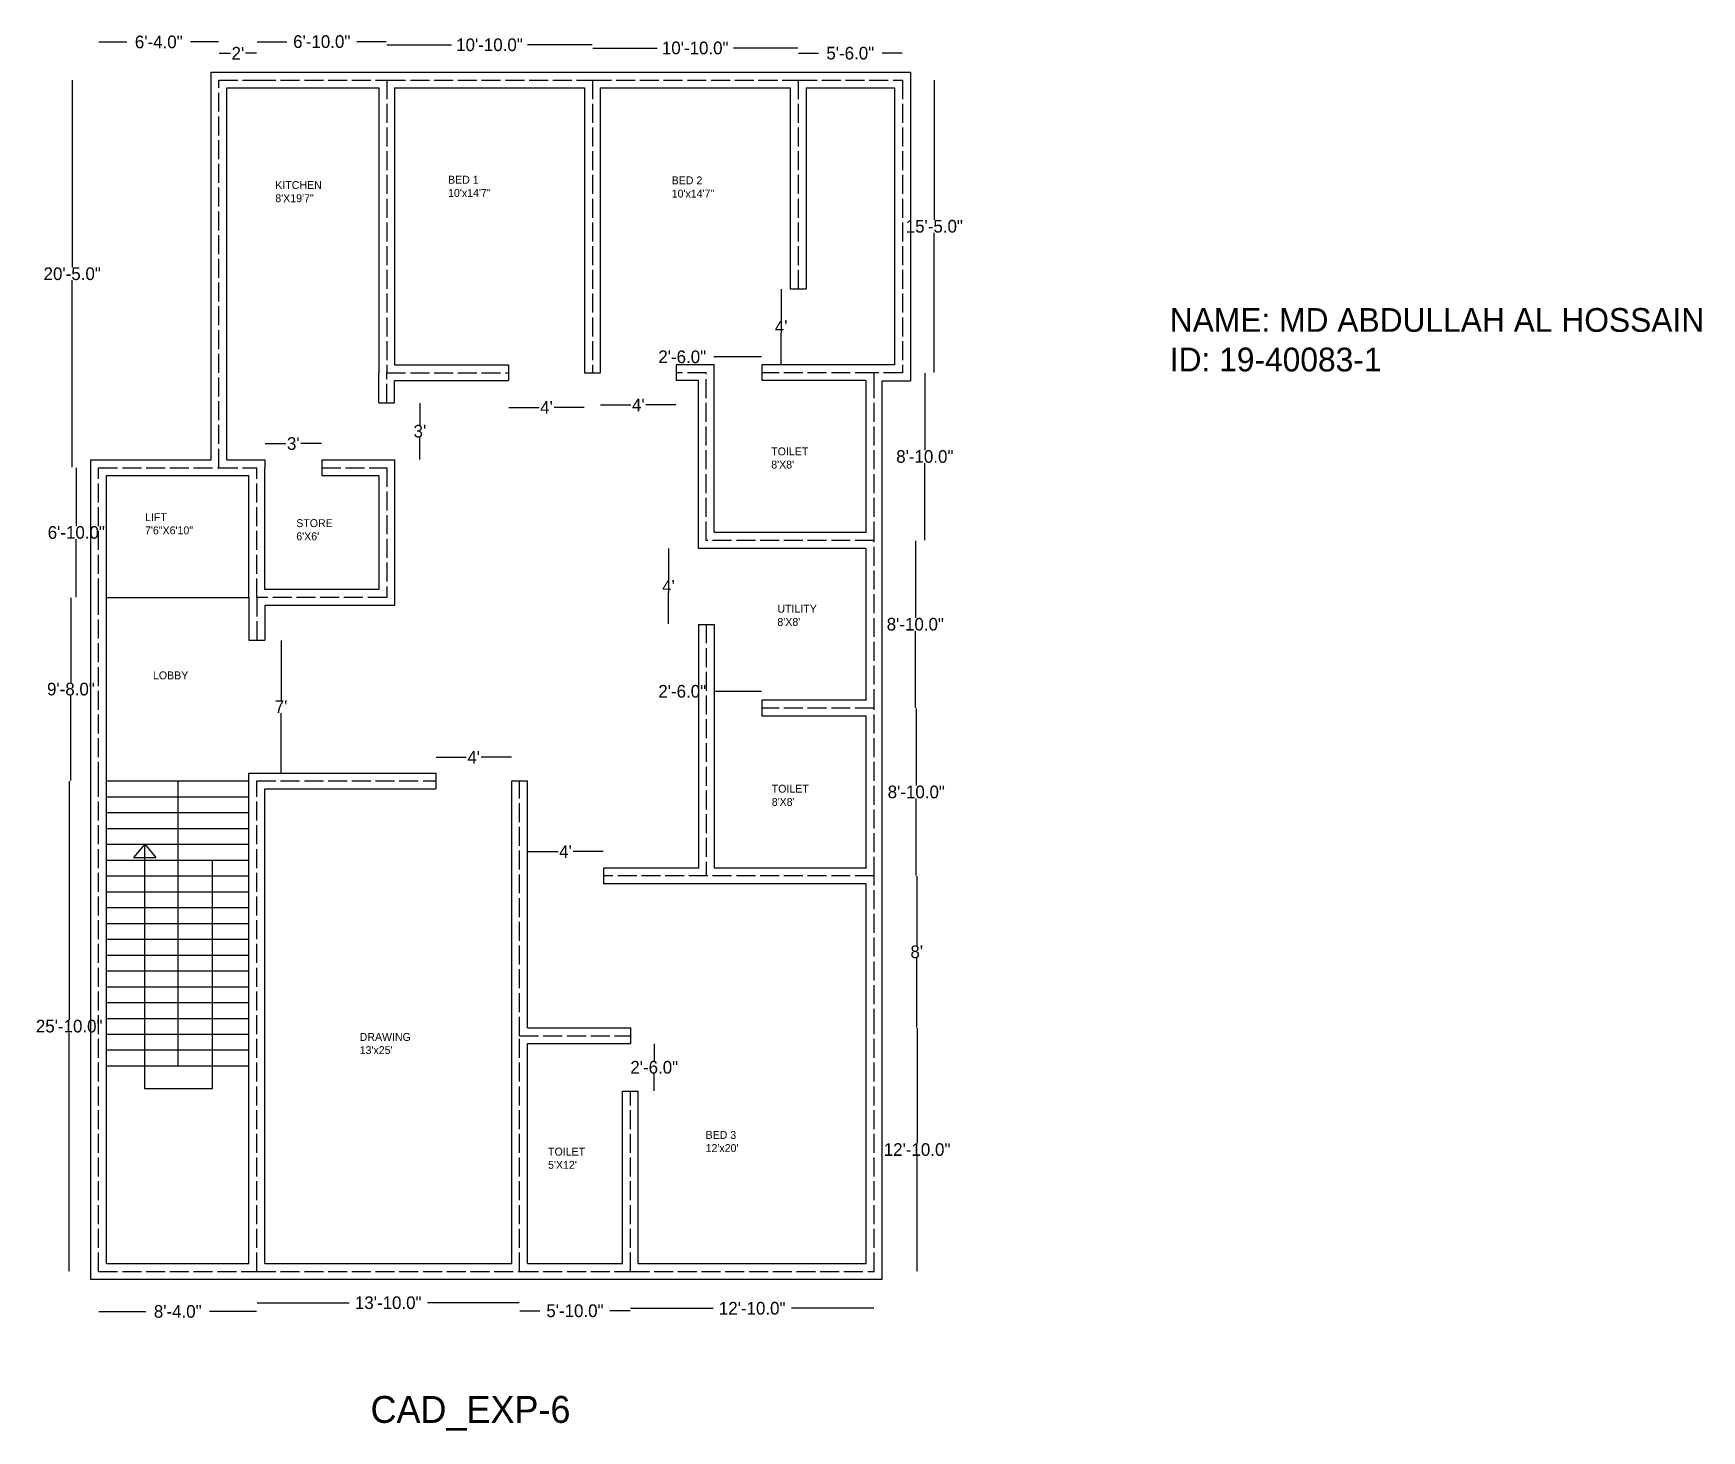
# Model space of a CAD drawing. Header units: inches. Extents: x 833 to 7247, y -1374 to 1597.
# Drawn here: x 833 to 1887, y 441 to 1324 of the extents above; entities that cross this region are included whole.
import ezdxf

# ---------------------------------------------------------------- set-up
doc = ezdxf.new("R2010")
doc.units = ezdxf.units.IN
doc.header["$MEASUREMENT"] = 0
doc.linetypes.add('ACAD_ISO02W100', pattern=[15, 12, -3])
doc.dimstyles.get("Standard").update_dxf_attribs({"dimtxt": 8, "dimasz": 0.18, "dimexe": 0.18, "dimexo": 0.0625, "dimgap": 0.09, "dimtad": 0, "dimtih": 1, "dimtoh": 1, "dimdec": 1, "dimzin": 0, "dimdsep": 46, "dimlunit": 3, "dimtxsty": 'Standard', "dimcen": 0.09, "dimse1": 1, "dimse2": 1, "dimadec": 0, "dimazin": 0, "dimtfac": 1, "dimtdec": 1, "dimtofl": 0, "dimtmove": 0, "dimatfit": 3, "dimfxl": 1, "dimtolj": 1, "dimtzin": 0, "dimarcsym": 0})

msp = doc.modelspace()

# ---------------------------------------------------------------- texts
at = {"attachment_point": 1}
for s, insert, char_height, width in [('BED 1\\P10\'x14\'7"', (1094.73, 1233.84), 5, 60.5658), ('BED 2\\P10\'x14\'7"', (1236.04, 1233.43), 5, 60.5658), ('KITCHEN\\P8\'X19\'7"', (985.54, 1230.5), 5, 60.5658), ('NAME: MD ABDULLAH AL HOSSAIN\\PID: 19-40083-1', (1550.79, 1150.23), 15, 405.9067), ("TOILET\\P8'X8'", (1298.95, 1062.16), 5, 60.5658), ('LIFT\\P7\'6"X6\'10"', (903.21, 1020.59), 5, 60.5658), ("STORE\\P6'X6'", (998.8, 1016.82), 5, 60.5658), ("UTILITY\\P8'X8'", (1302.83, 962.73), 5, 60.5658), ('LOBBY', (908.24, 920.6), 5, 60.5658), ("TOILET\\P8'X8'", (1299.26, 848.99), 5, 60.5658), ("DRAWING\\P13'x25'", (1038.87, 692.11), 5, 60.5658), ("BED 3\\P12'x20'", (1257.47, 630.19), 5, 60.5658), ("TOILET\\P5'X12'", (1157.91, 619.61), 5, 60.5658), ('CAD_EXP-6', (1045.73, 462.71), 17, 258.6631)]:
    msp.add_mtext(s, dxfattribs=dict(at, insert=insert, char_height=char_height, width=width))

# ---------------------------------------------------------------- blocks, each defined once
blk = doc.blocks.new('*D5')
at = {"color": 0, "lineweight": -2}
for p, q in [((874.1, 516.1), (903.8, 516.1)), ((973.7, 516.1), (944, 516.1))]:
    blk.add_line(p, q, dxfattribs=at)
at = {"color": 0}
for points in [[(874.1, 516.1), (874.1, 516.1), (873.9, 516.1)], [(973.7, 516.1), (973.7, 516.1), (973.9, 516.1)]]:
    blk.add_solid(points, dxfattribs=at)
at = {"layer": 'Defpoints', "color": 0}
for p in [(873.9, 541.4), (973.9, 541.4), (973.9, 516.1)]:
    blk.add_point(p, dxfattribs=at)
at = {"color": 0, "insert": (923.9, 516.1), "char_height": 8, "attachment_point": 5}
blk.add_mtext('\\A1;8\'-4.0"', dxfattribs=at)
blk = doc.blocks.new('*D6')
at = {"color": 0, "lineweight": -2}
for p, q in [((1140.1, 516.5), (1152.8, 516.5)), ((1209.7, 516.5), (1197, 516.5))]:
    blk.add_line(p, q, dxfattribs=at)
at = {"color": 0}
for points in [[(1140.1, 516.5), (1140.1, 516.5), (1139.9, 516.5)], [(1209.7, 516.5), (1209.7, 516.5), (1209.9, 516.5)]]:
    blk.add_solid(points, dxfattribs=at)
at = {"layer": 'Defpoints', "color": 0}
for p in [(1139.9, 541.4), (1209.9, 541.4), (1209.9, 516.5)]:
    blk.add_point(p, dxfattribs=at)
at = {"color": 0, "insert": (1174.9, 516.5), "char_height": 8, "attachment_point": 5}
blk.add_mtext('\\A1;5\'-10.0"', dxfattribs=at)
blk = doc.blocks.new('*D7')
at = {"color": 0, "lineweight": -2}
for p, q in [((1210.1, 518.1), (1262.2, 518.1)), ((1363.7, 518.1), (1311.7, 518.1))]:
    blk.add_line(p, q, dxfattribs=at)
at = {"color": 0}
for points in [[(1210.1, 518.2), (1210.1, 518.1), (1209.9, 518.1)], [(1363.7, 518.2), (1363.7, 518.1), (1363.9, 518.1)]]:
    blk.add_solid(points, dxfattribs=at)
at = {"layer": 'Defpoints', "color": 0}
for p in [(1209.9, 541.4), (1363.9, 541.4), (1363.9, 518.1)]:
    blk.add_point(p, dxfattribs=at)
at = {"color": 0, "insert": (1286.9, 518.1), "char_height": 8, "attachment_point": 5}
blk.add_mtext('\\A1;12\'-10.0"', dxfattribs=at)
blk = doc.blocks.new('*D8')
at = {"color": 0, "lineweight": -2}
for p, q in [((1391.1, 695.2), (1391.1, 622.5)), ((1391.1, 541.6), (1391.1, 614.3))]:
    blk.add_line(p, q, dxfattribs=at)
at = {"color": 0}
for points in [[(1391.1, 695.2), (1391.1, 695.2), (1391.1, 695.4)], [(1391.1, 541.6), (1391.1, 541.6), (1391.1, 541.4)]]:
    blk.add_solid(points, dxfattribs=at)
at = {"layer": 'Defpoints', "color": 0}
for p in [(1363.9, 695.4), (1391.1, 695.4), (1363.9, 541.4)]:
    blk.add_point(p, dxfattribs=at)
at = {"color": 0, "insert": (1391.1, 618.4), "char_height": 8, "attachment_point": 5}
blk.add_mtext('\\A1;12\'-10.0"', dxfattribs=at)
blk = doc.blocks.new('*D9')
at = {"color": 0, "lineweight": -2}
for p, q in [((1390.9, 791.2), (1390.9, 747.5)), ((1390.9, 695.6), (1390.9, 739.3))]:
    blk.add_line(p, q, dxfattribs=at)
at = {"color": 0}
for points in [[(1390.8, 791.2), (1390.9, 791.2), (1390.9, 791.4)], [(1390.8, 695.6), (1390.9, 695.6), (1390.9, 695.4)]]:
    blk.add_solid(points, dxfattribs=at)
at = {"layer": 'Defpoints', "color": 0}
for p in [(1363.9, 791.4), (1390.9, 791.4), (1363.9, 695.4)]:
    blk.add_point(p, dxfattribs=at)
at = {"color": 0, "insert": (1390.9, 743.4), "char_height": 8, "attachment_point": 5}
blk.add_mtext("\\A1;8'", dxfattribs=at)
blk = doc.blocks.new('*D10')
at = {"color": 0, "lineweight": -2}
for p, q in [((1390.6, 897.2), (1390.6, 848.5)), ((1390.6, 791.6), (1390.6, 840.3))]:
    blk.add_line(p, q, dxfattribs=at)
at = {"color": 0}
for points in [[(1390.6, 897.2), (1390.7, 897.2), (1390.6, 897.4)], [(1390.6, 791.6), (1390.7, 791.6), (1390.6, 791.4)]]:
    blk.add_solid(points, dxfattribs=at)
at = {"layer": 'Defpoints', "color": 0}
for p in [(1363.9, 897.4), (1390.6, 897.4), (1363.9, 791.4)]:
    blk.add_point(p, dxfattribs=at)
at = {"color": 0, "insert": (1390.6, 844.4), "char_height": 8, "attachment_point": 5}
blk.add_mtext('\\A1;8\'-10.0"', dxfattribs=at)
blk = doc.blocks.new('*D11')
at = {"color": 0, "lineweight": -2}
for p, q in [((1390, 1003.2), (1390, 954.5)), ((1390, 897.6), (1390, 946.3))]:
    blk.add_line(p, q, dxfattribs=at)
at = {"color": 0}
for points in [[(1389.9, 1003.2), (1390, 1003.2), (1390, 1003.4)], [(1389.9, 897.6), (1390, 897.6), (1390, 897.4)]]:
    blk.add_solid(points, dxfattribs=at)
at = {"layer": 'Defpoints', "color": 0}
for p in [(1363.9, 1003.4), (1390, 1003.4), (1363.9, 897.4)]:
    blk.add_point(p, dxfattribs=at)
at = {"color": 0, "insert": (1390, 950.4), "char_height": 8, "attachment_point": 5}
blk.add_mtext('\\A1;8\'-10.0"', dxfattribs=at)
blk = doc.blocks.new('*D12')
at = {"color": 0, "lineweight": -2}
for p, q in [((1396, 1109.2), (1396, 1060.5)), ((1396, 1003.6), (1396, 1052.3))]:
    blk.add_line(p, q, dxfattribs=at)
at = {"color": 0}
for points in [[(1395.9, 1109.2), (1396, 1109.2), (1396, 1109.4)], [(1395.9, 1003.6), (1396, 1003.6), (1396, 1003.4)]]:
    blk.add_solid(points, dxfattribs=at)
at = {"layer": 'Defpoints', "color": 0}
for p in [(1363.9, 1109.4), (1396, 1109.4), (1363.9, 1003.4)]:
    blk.add_point(p, dxfattribs=at)
at = {"color": 0, "insert": (1396, 1056.4), "char_height": 8, "attachment_point": 5}
blk.add_mtext('\\A1;8\'-10.0"', dxfattribs=at)
blk = doc.blocks.new('*D13')
at = {"color": 0, "lineweight": -2}
for p, q in [((1402, 1294.2), (1402, 1206)), ((1402, 1109.6), (1402, 1197.8))]:
    blk.add_line(p, q, dxfattribs=at)
at = {"color": 0}
for points in [[(1401.9, 1294.2), (1402, 1294.2), (1402, 1294.4)], [(1401.9, 1109.6), (1402, 1109.6), (1402, 1109.4)]]:
    blk.add_solid(points, dxfattribs=at)
at = {"layer": 'Defpoints', "color": 0}
for p in [(1381.9, 1294.4), (1402, 1294.4), (1381.9, 1109.4)]:
    blk.add_point(p, dxfattribs=at)
at = {"color": 0, "insert": (1402, 1201.9), "char_height": 8, "attachment_point": 5}
blk.add_mtext('\\A1;15\'-5.0"', dxfattribs=at)
blk = doc.blocks.new('*D14')
at = {"color": 0, "lineweight": -2}
for p, q in [((1316.1, 1311.3), (1328.8, 1311.3)), ((1381.7, 1311.3), (1369, 1311.3))]:
    blk.add_line(p, q, dxfattribs=at)
at = {"color": 0}
for points in [[(1316.1, 1311.3), (1316.1, 1311.2), (1315.9, 1311.3)], [(1381.7, 1311.3), (1381.7, 1311.2), (1381.9, 1311.3)]]:
    blk.add_solid(points, dxfattribs=at)
at = {"layer": 'Defpoints', "color": 0}
for p in [(1315.9, 1311.3), (1315.9, 1294.4), (1381.9, 1294.4)]:
    blk.add_point(p, dxfattribs=at)
at = {"color": 0, "insert": (1348.9, 1311.3), "char_height": 8, "attachment_point": 5}
blk.add_mtext('\\A1;5\'-6.0"', dxfattribs=at)
blk = doc.blocks.new('*D15')
at = {"color": 0, "lineweight": -2}
for p, q in [((1186.1, 1314.6), (1226.8, 1314.6)), ((1315.7, 1314.6), (1275, 1314.6))]:
    blk.add_line(p, q, dxfattribs=at)
at = {"color": 0}
for points in [[(1186.1, 1314.6), (1186.1, 1314.6), (1185.9, 1314.6)], [(1315.7, 1314.6), (1315.7, 1314.6), (1315.9, 1314.6)]]:
    blk.add_solid(points, dxfattribs=at)
at = {"layer": 'Defpoints', "color": 0}
for p in [(1185.9, 1314.6), (1315.9, 1299.4), (1185.9, 1294.4)]:
    blk.add_point(p, dxfattribs=at)
at = {"color": 0, "insert": (1250.9, 1314.6), "char_height": 8, "attachment_point": 5}
blk.add_mtext('\\A1;10\'-10.0"', dxfattribs=at)
blk = doc.blocks.new('*D16')
at = {"color": 0, "lineweight": -2}
for p, q in [((1056.1, 1316.6), (1096.8, 1316.6)), ((1185.7, 1316.6), (1145, 1316.6))]:
    blk.add_line(p, q, dxfattribs=at)
at = {"color": 0}
for points in [[(1056.1, 1316.6), (1056.1, 1316.6), (1055.9, 1316.6)], [(1185.7, 1316.6), (1185.7, 1316.6), (1185.9, 1316.6)]]:
    blk.add_solid(points, dxfattribs=at)
at = {"layer": 'Defpoints', "color": 0}
for p in [(1055.9, 1316.6), (1055.9, 1294.4), (1185.9, 1294.4)]:
    blk.add_point(p, dxfattribs=at)
at = {"color": 0, "insert": (1120.9, 1316.6), "char_height": 8, "attachment_point": 5}
blk.add_mtext('\\A1;10\'-10.0"', dxfattribs=at)
blk = doc.blocks.new('*D17')
at = {"color": 0, "lineweight": -2}
for p, q in [((974.1, 1318.6), (992.8, 1318.6)), ((1055.7, 1318.6), (1037, 1318.6))]:
    blk.add_line(p, q, dxfattribs=at)
at = {"color": 0}
for points in [[(974.1, 1318.6), (974.1, 1318.6), (973.9, 1318.6)], [(1055.7, 1318.6), (1055.7, 1318.6), (1055.9, 1318.6)]]:
    blk.add_solid(points, dxfattribs=at)
at = {"layer": 'Defpoints', "color": 0}
for p in [(973.9, 1318.6), (973.9, 1294.4), (1055.9, 1294.4)]:
    blk.add_point(p, dxfattribs=at)
at = {"color": 0, "insert": (1014.9, 1318.6), "char_height": 8, "attachment_point": 5}
blk.add_mtext('\\A1;6\'-10.0"', dxfattribs=at)
blk = doc.blocks.new('*D18')
at = {"color": 0, "lineweight": -2}
for p, q in [((950.1, 1311.3), (957.2, 1311.3)), ((973.7, 1311.3), (966.7, 1311.3))]:
    blk.add_line(p, q, dxfattribs=at)
at = {"color": 0}
for points in [[(950.1, 1311.3), (950.1, 1311.3), (949.9, 1311.3)], [(973.7, 1311.3), (973.7, 1311.3), (973.9, 1311.3)]]:
    blk.add_solid(points, dxfattribs=at)
at = {"layer": 'Defpoints', "color": 0}
for p in [(973.9, 1311.3), (949.9, 1294.4), (973.9, 1294.4)]:
    blk.add_point(p, dxfattribs=at)
at = {"color": 0, "insert": (961.9, 1311.3), "char_height": 8, "attachment_point": 5}
blk.add_mtext("\\A1;2'", dxfattribs=at)
blk = doc.blocks.new('*D19')
at = {"color": 0, "lineweight": -2}
for p, q in [((874.1, 1318.4), (891.8, 1318.4)), ((949.7, 1318.4), (932, 1318.4))]:
    blk.add_line(p, q, dxfattribs=at)
at = {"color": 0}
for points in [[(874.1, 1318.4), (874.1, 1318.3), (873.9, 1318.4)], [(949.7, 1318.4), (949.7, 1318.3), (949.9, 1318.4)]]:
    blk.add_solid(points, dxfattribs=at)
at = {"layer": 'Defpoints', "color": 0}
for p in [(873.9, 1318.4), (873.9, 1049.4), (949.9, 1049.4)]:
    blk.add_point(p, dxfattribs=at)
at = {"color": 0, "insert": (911.9, 1318.4), "char_height": 8, "attachment_point": 5}
blk.add_mtext('\\A1;6\'-4.0"', dxfattribs=at)
blk = doc.blocks.new('*D1')
at = {"color": 0, "lineweight": -2}
for p, q in [((857.2, 1294.2), (857.2, 1176)), ((857.2, 1049.6), (857.2, 1167.8))]:
    blk.add_line(p, q, dxfattribs=at)
at = {"color": 0}
for points in [[(857.2, 1294.2), (857.3, 1294.2), (857.2, 1294.4)], [(857.2, 1049.6), (857.3, 1049.6), (857.2, 1049.4)]]:
    blk.add_solid(points, dxfattribs=at)
at = {"layer": 'Defpoints', "color": 0}
for p in [(949.9, 1294.4), (857.2, 1049.4), (949.9, 1049.4)]:
    blk.add_point(p, dxfattribs=at)
at = {"color": 0, "insert": (857.2, 1171.9), "char_height": 8, "attachment_point": 5}
blk.add_mtext('\\A1;20\'-5.0"', dxfattribs=at)
blk = doc.blocks.new('*D20')
at = {"color": 0, "lineweight": -2}
for p, q in [((856.4, 967.2), (856.4, 913.5)), ((856.4, 851.6), (856.4, 905.3))]:
    blk.add_line(p, q, dxfattribs=at)
at = {"color": 0}
for points in [[(856.3, 967.2), (856.4, 967.2), (856.4, 967.4)], [(856.3, 851.6), (856.4, 851.6), (856.4, 851.4)]]:
    blk.add_solid(points, dxfattribs=at)
at = {"layer": 'Defpoints', "color": 0}
for p in [(873.9, 967.4), (856.4, 851.4), (873.9, 851.4)]:
    blk.add_point(p, dxfattribs=at)
at = {"color": 0, "insert": (856.4, 909.4), "char_height": 8, "attachment_point": 5}
blk.add_mtext('\\A1;9\'-8.0"', dxfattribs=at)
blk = doc.blocks.new('*D2')
at = {"color": 0, "lineweight": -2}
for p, q in [((855.3, 851.2), (855.3, 700.5)), ((855.3, 541.6), (855.3, 692.3))]:
    blk.add_line(p, q, dxfattribs=at)
at = {"color": 0}
for points in [[(855.3, 851.2), (855.3, 851.2), (855.3, 851.4)], [(855.3, 541.6), (855.3, 541.6), (855.3, 541.4)]]:
    blk.add_solid(points, dxfattribs=at)
at = {"layer": 'Defpoints', "color": 0}
for p in [(873.9, 851.4), (855.3, 541.4), (873.9, 541.4)]:
    blk.add_point(p, dxfattribs=at)
at = {"color": 0, "insert": (855.3, 696.4), "char_height": 8, "attachment_point": 5}
blk.add_mtext('\\A1;25\'-10.0"', dxfattribs=at)
blk = doc.blocks.new('*D21')
at = {"color": 0, "lineweight": -2}
for p, q in [((1225, 685.2), (1225, 674.5)), ((1225, 655.6), (1225, 666.3))]:
    blk.add_line(p, q, dxfattribs=at)
at = {"color": 0}
for points in [[(1225, 685.2), (1225, 685.2), (1225, 685.4)], [(1225, 655.6), (1225, 655.6), (1225, 655.4)]]:
    blk.add_solid(points, dxfattribs=at)
at = {"layer": 'Defpoints', "color": 0}
for p in [(1209.9, 685.4), (1225, 685.4), (1209.9, 655.4)]:
    blk.add_point(p, dxfattribs=at)
at = {"color": 0, "insert": (1225, 670.4), "char_height": 8, "attachment_point": 5}
blk.add_mtext('\\A1;2\'-6.0"', dxfattribs=at)
blk = doc.blocks.new('*D22')
at = {"color": 0, "lineweight": -2}
for p, q in [((1145.1, 806.8), (1164.2, 806.8)), ((1192.7, 806.8), (1173.7, 806.8))]:
    blk.add_line(p, q, dxfattribs=at)
at = {"color": 0}
for points in [[(1145.1, 806.8), (1145.1, 806.8), (1144.9, 806.8)], [(1192.7, 806.8), (1192.7, 806.8), (1192.9, 806.8)]]:
    blk.add_solid(points, dxfattribs=at)
at = {"layer": 'Defpoints', "color": 0}
for p in [(1144.9, 806.8), (1144.9, 791.4), (1192.9, 791.4)]:
    blk.add_point(p, dxfattribs=at)
at = {"color": 0, "insert": (1168.9, 806.8), "char_height": 8, "attachment_point": 5}
blk.add_mtext("\\A1;4'", dxfattribs=at)
blk = doc.blocks.new('*D23')
at = {"color": 0, "lineweight": -2}
for p, q in [((1087.1, 866.4), (1106.2, 866.4)), ((1134.7, 866.4), (1115.7, 866.4))]:
    blk.add_line(p, q, dxfattribs=at)
at = {"color": 0}
for points in [[(1087.1, 866.4), (1087.1, 866.3), (1086.9, 866.4)], [(1134.7, 866.4), (1134.7, 866.3), (1134.9, 866.4)]]:
    blk.add_solid(points, dxfattribs=at)
at = {"layer": 'Defpoints', "color": 0}
for p in [(1134.9, 866.4), (1086.9, 851.4), (1134.9, 851.4)]:
    blk.add_point(p, dxfattribs=at)
at = {"color": 0, "insert": (1110.9, 866.4), "char_height": 8, "attachment_point": 5}
blk.add_mtext("\\A1;4'", dxfattribs=at)
blk = doc.blocks.new('*D24')
at = {"color": 0, "lineweight": -2}
for p, q in [((1262.9, 908), (1262.7, 908)), ((1292.7, 908), (1263.1, 908))]:
    blk.add_line(p, q, dxfattribs=at)
at = {"color": 0}
for points in [[(1263.1, 908), (1263.1, 907.9), (1262.9, 908)], [(1292.7, 908), (1292.7, 907.9), (1292.9, 908)]]:
    blk.add_solid(points, dxfattribs=at)
at = {"layer": 'Defpoints', "color": 0}
for p in [(1262.9, 908), (1262.9, 897.4), (1292.9, 897.4)]:
    blk.add_point(p, dxfattribs=at)
at = {"color": 0, "insert": (1242.7, 908), "char_height": 8, "attachment_point": 5}
blk.add_mtext('\\A1;2\'-6.0"', dxfattribs=at)
blk = doc.blocks.new('*D25')
at = {"color": 0, "lineweight": -2}
for p, q in [((1234, 998.2), (1234, 978.5)), ((1234, 950.6), (1234, 970.3))]:
    blk.add_line(p, q, dxfattribs=at)
at = {"color": 0}
for points in [[(1233.9, 998.2), (1234, 998.2), (1234, 998.4)], [(1233.9, 950.6), (1234, 950.6), (1234, 950.4)]]:
    blk.add_solid(points, dxfattribs=at)
at = {"layer": 'Defpoints', "color": 0}
for p in [(1234, 998.4), (1257.9, 998.4), (1257.9, 950.4)]:
    blk.add_point(p, dxfattribs=at)
at = {"color": 0, "insert": (1234, 974.4), "char_height": 8, "attachment_point": 5}
blk.add_mtext("\\A1;4'", dxfattribs=at)
blk = doc.blocks.new('*D26')
at = {"color": 0, "lineweight": -2}
for p, q in [((989.2, 940.2), (989.2, 902.5)), ((989.2, 856.6), (989.2, 894.3))]:
    blk.add_line(p, q, dxfattribs=at)
at = {"color": 0}
for points in [[(989.2, 940.2), (989.2, 940.2), (989.2, 940.4)], [(989.2, 856.6), (989.2, 856.6), (989.2, 856.4)]]:
    blk.add_solid(points, dxfattribs=at)
at = {"layer": 'Defpoints', "color": 0}
for p in [(973.9, 940.4), (973.9, 856.4), (989.2, 856.4)]:
    blk.add_point(p, dxfattribs=at)
at = {"color": 0, "insert": (989.2, 898.4), "char_height": 8, "attachment_point": 5}
blk.add_mtext("\\A1;7'", dxfattribs=at)
blk = doc.blocks.new('*D27')
at = {"color": 0, "lineweight": -2}
for p, q in [((979.1, 1064.6), (992.2, 1064.6)), ((1014.7, 1064.6), (1001.7, 1064.6))]:
    blk.add_line(p, q, dxfattribs=at)
at = {"color": 0}
for points in [[(979.1, 1064.6), (979.1, 1064.6), (978.9, 1064.6)], [(1014.7, 1064.6), (1014.7, 1064.6), (1014.9, 1064.6)]]:
    blk.add_solid(points, dxfattribs=at)
at = {"layer": 'Defpoints', "color": 0}
for p in [(978.9, 1064.6), (978.9, 1049.4), (1014.9, 1049.4)]:
    blk.add_point(p, dxfattribs=at)
at = {"color": 0, "insert": (996.9, 1064.6), "char_height": 8, "attachment_point": 5}
blk.add_mtext("\\A1;3'", dxfattribs=at)
blk = doc.blocks.new('*D28')
at = {"color": 0, "lineweight": -2}
for p, q in [((1076.9, 1090.2), (1076.9, 1076.5)), ((1076.9, 1054.6), (1076.9, 1068.3))]:
    blk.add_line(p, q, dxfattribs=at)
at = {"color": 0}
for points in [[(1076.8, 1090.2), (1076.9, 1090.2), (1076.9, 1090.4)], [(1076.8, 1054.6), (1076.9, 1054.6), (1076.9, 1054.4)]]:
    blk.add_solid(points, dxfattribs=at)
at = {"layer": 'Defpoints', "color": 0}
for p in [(1055.9, 1090.4), (1055.9, 1054.4), (1076.9, 1054.4)]:
    blk.add_point(p, dxfattribs=at)
at = {"color": 0, "insert": (1076.9, 1072.4), "char_height": 8, "attachment_point": 5}
blk.add_mtext("\\A1;3'", dxfattribs=at)
blk = doc.blocks.new('*D29')
at = {"color": 0, "lineweight": -2}
for p, q in [((1133.1, 1087.5), (1152.2, 1087.5)), ((1180.7, 1087.5), (1161.7, 1087.5))]:
    blk.add_line(p, q, dxfattribs=at)
at = {"color": 0}
for points in [[(1133.1, 1087.5), (1133.1, 1087.4), (1132.9, 1087.5)], [(1180.7, 1087.5), (1180.7, 1087.4), (1180.9, 1087.5)]]:
    blk.add_solid(points, dxfattribs=at)
at = {"layer": 'Defpoints', "color": 0}
for p in [(1132.9, 1109.4), (1180.9, 1109.4), (1180.9, 1087.5)]:
    blk.add_point(p, dxfattribs=at)
at = {"color": 0, "insert": (1156.9, 1087.5), "char_height": 8, "attachment_point": 5}
blk.add_mtext("\\A1;4'", dxfattribs=at)
blk = doc.blocks.new('*D30')
at = {"color": 0, "lineweight": -2}
for p, q in [((1191.1, 1089), (1210.2, 1089)), ((1238.7, 1089), (1219.7, 1089))]:
    blk.add_line(p, q, dxfattribs=at)
at = {"color": 0}
for points in [[(1191.1, 1089), (1191.1, 1089), (1190.9, 1089)], [(1238.7, 1089), (1238.7, 1089), (1238.9, 1089)]]:
    blk.add_solid(points, dxfattribs=at)
at = {"layer": 'Defpoints', "color": 0}
for p in [(1190.9, 1109.4), (1238.9, 1109.4), (1238.9, 1089)]:
    blk.add_point(p, dxfattribs=at)
at = {"color": 0, "insert": (1214.9, 1089), "char_height": 8, "attachment_point": 5}
blk.add_mtext("\\A1;4'", dxfattribs=at)
blk = doc.blocks.new('*D31')
at = {"color": 0, "lineweight": -2}
for p, q in [((1305.2, 1162.2), (1305.2, 1142.5)), ((1305.2, 1114.6), (1305.2, 1134.3))]:
    blk.add_line(p, q, dxfattribs=at)
at = {"color": 0}
for points in [[(1305.2, 1162.2), (1305.3, 1162.2), (1305.2, 1162.4)], [(1305.2, 1114.6), (1305.3, 1114.6), (1305.2, 1114.4)]]:
    blk.add_solid(points, dxfattribs=at)
at = {"layer": 'Defpoints', "color": 0}
for p in [(1315.9, 1162.4), (1305.2, 1114.4), (1315.9, 1114.4)]:
    blk.add_point(p, dxfattribs=at)
at = {"color": 0, "insert": (1305.2, 1138.4), "char_height": 8, "attachment_point": 5}
blk.add_mtext("\\A1;4'", dxfattribs=at)
blk = doc.blocks.new('*D32')
at = {"color": 0, "lineweight": -2}
for p, q in [((1262.9, 1119.4), (1262.7, 1119.4)), ((1292.7, 1119.4), (1263.1, 1119.4))]:
    blk.add_line(p, q, dxfattribs=at)
at = {"color": 0}
for points in [[(1263.1, 1119.5), (1263.1, 1119.4), (1262.9, 1119.4)], [(1292.7, 1119.5), (1292.7, 1119.4), (1292.9, 1119.4)]]:
    blk.add_solid(points, dxfattribs=at)
at = {"layer": 'Defpoints', "color": 0}
for p in [(1262.9, 1119.4), (1262.9, 1109.4), (1292.9, 1109.4)]:
    blk.add_point(p, dxfattribs=at)
at = {"color": 0, "insert": (1242.7, 1119.4), "char_height": 8, "attachment_point": 5}
blk.add_mtext('\\A1;2\'-6.0"', dxfattribs=at)
blk = doc.blocks.new('*D3')
at = {"color": 0, "lineweight": -2}
for p, q in [((974.1, 521.6), (1032.2, 521.6)), ((1139.7, 521.6), (1081.7, 521.6))]:
    blk.add_line(p, q, dxfattribs=at)
at = {"color": 0}
for points in [[(974.1, 521.6), (974.1, 521.6), (973.9, 521.6)], [(1139.7, 521.6), (1139.7, 521.6), (1139.9, 521.6)]]:
    blk.add_solid(points, dxfattribs=at)
at = {"layer": 'Defpoints', "color": 0}
for p in [(973.9, 541.4), (1139.9, 541.4), (1139.9, 521.6)]:
    blk.add_point(p, dxfattribs=at)
at = {"color": 0, "insert": (1056.9, 521.6), "char_height": 8, "attachment_point": 5}
blk.add_mtext('\\A1;13\'-10.0"', dxfattribs=at)
blk = doc.blocks.new('*D4')
at = {"color": 0, "lineweight": -2}
for p, q in [((859.8, 1049.2), (859.8, 1012.5)), ((859.8, 967.6), (859.8, 1004.3))]:
    blk.add_line(p, q, dxfattribs=at)
at = {"color": 0}
for points in [[(859.7, 1049.2), (859.8, 1049.2), (859.8, 1049.4)], [(859.7, 967.6), (859.8, 967.6), (859.8, 967.4)]]:
    blk.add_solid(points, dxfattribs=at)
at = {"layer": 'Defpoints', "color": 0}
for p in [(873.9, 1049.4), (859.8, 967.4), (873.9, 967.4)]:
    blk.add_point(p, dxfattribs=at)
at = {"color": 0, "insert": (859.8, 1008.4), "char_height": 8, "attachment_point": 5}
blk.add_mtext('\\A1;6\'-10.0"', dxfattribs=at)

# ---------------------------------------------------------------- dimensions: what is measured, and where the dimension line sits
for base, p1, p2, picture, middle in [((873.92, 1318.37), (949.92, 1049.37), (873.92, 1049.37), '*D19', (911.92, 1318.37)), ((973.92, 1318.6), (1055.92, 1294.37), (973.92, 1294.37), '*D17', (1014.92, 1318.6)), ((1055.92, 1316.58), (1185.92, 1294.37), (1055.92, 1294.37), '*D16', (1120.92, 1316.58)), ((1185.92, 1314.59), (1315.92, 1299.37), (1185.92, 1294.37), '*D15', (1250.92, 1314.59)), ((973.92, 1311.29), (949.92, 1294.37), (973.92, 1294.37), '*D18', (961.92, 1311.29)), ((1315.92, 1311.26), (1381.92, 1294.37), (1315.92, 1294.37), '*D14', (1348.92, 1311.26)), ((1262.92, 1119.44), (1292.92, 1109.37), (1262.92, 1109.37), '*D32', (1242.65, 1119.44)), ((1180.92, 1087.47), (1132.92, 1109.37), (1180.92, 1109.37), '*D29', (1156.92, 1087.47)), ((1238.92, 1088.98), (1190.92, 1109.37), (1238.92, 1109.37), '*D30', (1214.92, 1088.98)), ((978.92, 1064.61), (1014.92, 1049.37), (978.92, 1049.37), '*D27', (996.92, 1064.61)), ((1262.92, 907.96), (1292.92, 897.37), (1262.92, 897.37), '*D24', (1242.65, 907.96)), ((1134.92, 866.36), (1086.92, 851.37), (1134.92, 851.37), '*D23', (1110.92, 866.36)), ((1144.92, 806.81), (1192.92, 791.37), (1144.92, 791.37), '*D22', (1168.92, 806.81)), ((973.92, 516.1), (873.92, 541.37), (973.92, 541.37), '*D5', (923.92, 516.1)), ((1139.92, 521.59), (973.92, 541.37), (1139.92, 541.37), '*D3', (1056.92, 521.59)), ((1209.92, 516.49), (1139.92, 541.37), (1209.92, 541.37), '*D6', (1174.92, 516.49)), ((1363.92, 518.12), (1209.92, 541.37), (1363.92, 541.37), '*D7', (1286.92, 518.12))]:
    dim = msp.add_linear_dim(base=base, p1=p1, p2=p2, dimstyle='Standard')
    dim.commit()
    dim.dimension.update_dxf_attribs({"geometry": picture, "text_midpoint": middle})
for base, p1, p2, picture, middle in [((857.25, 1049.37), (949.92, 1294.37), (949.92, 1049.37), '*D1', (857.25, 1171.87)), ((1401.98, 1294.37), (1381.92, 1109.37), (1381.92, 1294.37), '*D13', (1401.98, 1201.87)), ((1305.22, 1114.37), (1315.92, 1162.37), (1315.92, 1114.37), '*D31', (1305.22, 1138.37)), ((1395.98, 1109.37), (1363.92, 1003.37), (1363.92, 1109.37), '*D12', (1395.98, 1056.37)), ((1076.85, 1054.37), (1055.92, 1090.37), (1055.92, 1054.37), '*D28', (1076.85, 1072.37)), ((859.78, 967.37), (873.92, 1049.37), (873.92, 967.37), '*D4', (859.78, 1008.37)), ((1389.98, 1003.37), (1363.92, 897.37), (1363.92, 1003.37), '*D11', (1389.98, 950.37)), ((1233.95, 998.37), (1257.92, 950.37), (1257.92, 998.37), '*D25', (1233.95, 974.37)), ((856.38, 851.37), (873.92, 967.37), (873.92, 851.37), '*D20', (856.38, 909.37)), ((989.21, 856.37), (973.92, 940.37), (973.92, 856.37), '*D26', (989.21, 898.37)), ((1390.64, 897.37), (1363.92, 791.37), (1363.92, 897.37), '*D10', (1390.64, 844.37)), ((855.31, 541.37), (873.92, 851.37), (873.92, 541.37), '*D2', (855.31, 696.37)), ((1390.85, 791.37), (1363.92, 695.37), (1363.92, 791.37), '*D9', (1390.85, 743.37)), ((1224.99, 685.37), (1209.92, 655.37), (1209.92, 685.37), '*D21', (1224.99, 670.37)), ((1391.1, 695.37), (1363.92, 541.37), (1363.92, 695.37), '*D8', (1391.1, 618.37))]:
    dim = msp.add_linear_dim(base=base, p1=p1, p2=p2, angle=90, dimstyle='Standard')
    dim.commit()
    dim.dimension.update_dxf_attribs({"geometry": picture, "text_midpoint": middle})

# ---------------------------------------------------------------- linework, layer by layer
for p, q in [((944.92, 1294.4), (944.92, 1299.4)), ((944.92, 1299.4), (1381.92, 1299.4)), ((1185.92, 1299.37), (1315.92, 1299.37)), ((1381.92, 1299.4), (1386.92, 1299.4)), ((1386.92, 1299.4), (1386.92, 1109.31)), ((944.92, 1054.37), (944.92, 1294.4)), ((954.92, 1054.37), (954.92, 1289.37)), ((954.92, 1289.37), (973.92, 1289.37)), ((973.92, 1289.37), (1050.92, 1289.37)), ((1050.92, 1289.37), (1050.92, 1109.37)), ((1060.92, 1289.37), (1180.92, 1289.37)), ((1060.92, 1289.37), (1060.92, 1114.37)), ((1180.92, 1289.37), (1180.92, 1109.37)), ((1190.92, 1289.37), (1310.92, 1289.37)), ((1190.92, 1289.37), (1190.92, 1109.37)), ((1310.92, 1289.37), (1310.92, 1162.37)), ((1320.92, 1289.37), (1376.92, 1289.37)), ((1320.92, 1289.37), (1320.92, 1162.37)), ((1376.92, 1289.37), (1376.92, 1114.37)), ((1310.92, 1162.37), (1320.92, 1162.37)), ((1050.92, 1090.37), (1050.92, 1109.37)), ((1060.92, 1114.37), (1132.92, 1114.37)), ((1132.92, 1114.37), (1132.92, 1104.37)), ((1180.92, 1109.37), (1190.92, 1109.37)), ((1262.92, 1114.37), (1238.92, 1114.37)), ((1238.92, 1114.37), (1238.92, 1104.37)), ((1262.92, 1008.37), (1262.92, 1114.37)), ((1363.92, 1114.37), (1292.92, 1114.37)), ((1292.92, 1114.37), (1292.92, 1104.37)), ((1376.92, 1114.37), (1363.92, 1114.37)), ((1363.92, 1104.37), (1363.92, 1109.37)), ((1386.92, 1109.31), (1386.92, 1104.31)), ((1060.92, 1104.37), (1132.92, 1104.37)), ((1060.92, 1090.37), (1060.92, 1104.37)), ((1252.92, 1104.37), (1238.92, 1104.37)), ((1252.92, 998.37), (1252.92, 1104.37)), ((1358.92, 1104.37), (1292.92, 1104.37)), ((1358.92, 1104.37), (1292.92, 1104.37)), ((1358.92, 1104.37), (1292.92, 1104.37)), ((1358.92, 1008.37), (1358.92, 1104.37)), ((1368.92, 1104.31), (1368.92, 541.37)), ((1368.92, 1104.31), (1386.92, 1104.31)), ((1050.92, 1090.37), (1060.92, 1090.37)), ((868.92, 1049.37), (868.92, 1054.37)), ((868.92, 1054.37), (944.92, 1054.37)), ((954.92, 1054.37), (973.92, 1054.37)), ((973.92, 1054.37), (978.92, 1054.37)), ((978.92, 1054.37), (978.92, 1049.37)), ((1014.92, 1054.37), (1060.92, 1054.37)), ((1014.92, 1054.37), (1014.92, 1044.37)), ((1060.92, 1054.37), (1060.92, 962.37)), ((868.92, 541.37), (868.92, 1049.37)), ((878.92, 967.37), (878.92, 1044.37)), ((878.92, 1044.37), (949.92, 1044.37)), ((949.92, 1044.37), (968.92, 1044.37)), ((968.92, 967.37), (968.92, 1044.37)), ((973.92, 1044.37), (973.92, 1049.37)), ((978.92, 972.37), (978.92, 1049.37)), ((1014.92, 1044.37), (1050.92, 1044.37)), ((1050.92, 1044.37), (1050.92, 972.37)), ((1358.92, 1008.37), (1262.92, 1008.37)), ((1358.92, 998.37), (1252.92, 998.37)), ((1358.92, 902.37), (1358.92, 998.37)), ((1050.92, 972.37), (978.92, 972.37)), ((878.92, 851.37), (878.92, 967.37)), ((878.92, 967.37), (968.92, 967.37)), ((968.92, 967.37), (968.92, 940.37)), ((1060.92, 962.37), (978.92, 962.37)), ((978.92, 962.37), (978.92, 940.37)), ((1252.92, 950.37), (1252.92, 796.37)), ((1252.92, 950.37), (1262.92, 950.37)), ((1257.92, 950.37), (1257.92, 950.37)), ((1262.92, 950.37), (1262.92, 796.37)), ((968.92, 940.37), (978.92, 940.37)), ((1358.92, 902.37), (1292.92, 902.37)), ((1292.92, 902.37), (1292.92, 892.37)), ((1358.92, 892.37), (1292.92, 892.37)), ((1358.92, 796.37), (1358.92, 892.37)), ((968.92, 546.37), (968.92, 856.37)), ((968.92, 856.37), (1086.92, 856.37)), ((1086.92, 856.37), (1086.92, 846.37)), ((878.92, 546.37), (878.92, 851.37)), ((878.92, 851.37), (968.92, 851.37)), ((923.92, 851.37), (923.92, 671.37)), ((978.92, 546.37), (978.92, 846.37)), ((978.92, 846.37), (1086.92, 846.37)), ((1134.92, 690.37), (1134.92, 851.37)), ((1134.92, 851.37), (1144.92, 851.37)), ((1144.92, 695.37), (1144.92, 851.37)), ((878.92, 841.37), (968.92, 841.37)), ((878.92, 831.37), (968.92, 831.37)), ((878.92, 821.37), (968.92, 821.37)), ((878.92, 811.37), (968.92, 811.37)), ((878.92, 801.37), (968.92, 801.37)), ((903.03, 811.37), (895.96, 802.95)), ((895.96, 802.95), (910.1, 802.95)), ((903.03, 801.37), (903.03, 811.37)), ((903.03, 811.37), (910.1, 802.95)), ((903.03, 656.83), (903.03, 801.37)), ((945.56, 801.37), (945.56, 656.83)), ((878.92, 791.37), (968.92, 791.37)), ((1252.92, 796.37), (1192.92, 796.37)), ((1192.92, 796.37), (1192.92, 786.37)), ((1358.92, 796.37), (1262.92, 796.37)), ((878.92, 781.37), (968.92, 781.37)), ((1358.92, 786.37), (1192.92, 786.37)), ((1358.92, 786.37), (1192.92, 786.37)), ((1358.92, 695.37), (1358.92, 786.37)), ((878.92, 771.37), (968.92, 771.37)), ((878.92, 761.37), (968.92, 761.37)), ((878.92, 761.37), (968.92, 761.37)), ((878.92, 751.37), (968.92, 751.37)), ((878.92, 741.37), (968.92, 741.37)), ((878.92, 731.37), (968.92, 731.37)), ((878.92, 721.37), (968.92, 721.37)), ((878.92, 711.37), (968.92, 711.37)), ((878.92, 701.37), (968.92, 701.37)), ((878.92, 691.37), (968.92, 691.37)), ((1134.92, 546.37), (1134.92, 690.37)), ((1144.92, 695.37), (1209.92, 695.37)), ((1144.92, 546.37), (1144.92, 685.37)), ((1144.92, 685.37), (1209.92, 685.37)), ((1209.92, 695.37), (1209.92, 685.37)), ((1358.92, 546.37), (1358.92, 695.37)), ((878.92, 681.37), (968.92, 681.37)), ((878.92, 671.37), (968.92, 671.37)), ((945.56, 656.83), (903.03, 656.83)), ((1204.92, 546.37), (1204.92, 655.37)), ((1204.92, 655.37), (1214.92, 655.37)), ((1214.92, 546.37), (1214.92, 655.37)), ((868.92, 536.37), (868.92, 541.37)), ((878.92, 546.37), (968.92, 546.37)), ((978.92, 546.37), (1134.92, 546.37)), ((1144.92, 546.37), (1204.92, 546.37)), ((1214.92, 546.37), (1358.92, 546.37)), ((1368.92, 541.37), (1368.92, 536.37)), ((1368.92, 536.37), (868.92, 536.37))]:
    msp.add_line(p, q)
at = {"linetype": 'ACAD_ISO02W100'}
for p, q in [((949.92, 1049.37), (949.92, 1294.37)), ((949.92, 1294.37), (973.92, 1294.37)), ((973.92, 1294.37), (1055.92, 1294.37)), ((1055.92, 1294.37), (1185.92, 1294.37)), ((1055.92, 1294.37), (1055.92, 1109.37)), ((1185.92, 1294.37), (1315.92, 1294.37)), ((1185.92, 1294.37), (1185.92, 1109.37)), ((1315.92, 1294.37), (1381.92, 1294.37)), ((1315.92, 1294.37), (1315.92, 1162.37)), ((1381.92, 1294.37), (1381.92, 1109.37)), ((1055.92, 1109.37), (1132.92, 1109.37)), ((1055.92, 1090.37), (1055.92, 1109.37)), ((1257.92, 1109.37), (1238.92, 1109.37)), ((1257.92, 1003.37), (1257.92, 1109.37)), ((1363.92, 1109.37), (1292.92, 1109.37)), ((1381.92, 1109.37), (1363.92, 1109.37)), ((1363.92, 1003.37), (1363.92, 1104.37)), ((873.92, 967.37), (873.92, 1049.37)), ((873.92, 1049.37), (949.92, 1049.37)), ((949.92, 1049.37), (973.92, 1049.37)), ((973.92, 967.37), (973.92, 1044.37)), ((1014.92, 1049.37), (1055.92, 1049.37)), ((1055.92, 1049.37), (1055.92, 967.37)), ((1363.92, 1003.37), (1257.92, 1003.37)), ((1363.92, 897.37), (1363.92, 1003.37)), ((873.92, 851.37), (873.92, 967.37)), ((1055.92, 967.37), (973.92, 967.37)), ((973.92, 967.37), (973.92, 940.37)), ((1257.92, 950.37), (1257.92, 791.37)), ((1363.92, 897.37), (1292.92, 897.37)), ((1363.92, 791.37), (1363.92, 897.37)), ((873.92, 541.37), (873.92, 851.37)), ((973.92, 541.37), (973.92, 851.37)), ((973.92, 851.37), (1086.92, 851.37)), ((1139.92, 690.37), (1139.92, 851.37)), ((1363.92, 791.37), (1192.92, 791.37)), ((1363.92, 695.37), (1363.92, 791.37)), ((1139.92, 541.37), (1139.92, 690.37)), ((1139.92, 690.37), (1209.92, 690.37)), ((1363.92, 541.37), (1363.92, 695.37)), ((1209.92, 541.37), (1209.92, 655.37)), ((873.92, 541.37), (973.92, 541.37)), ((973.92, 541.37), (1139.92, 541.37)), ((1139.92, 541.37), (1209.92, 541.37)), ((1209.92, 541.37), (1363.92, 541.37))]:
    msp.add_line(p, q, dxfattribs=at)

msp.set_redraw_order([(e.dxf.handle, doc.entitydb.next_handle()) for e in msp.query("TEXT MTEXT ATTDEF DIMENSION ARC_DIMENSION")])  # texts and dimensions are drawn at this point

doc.saveas('drawing.dxf')
